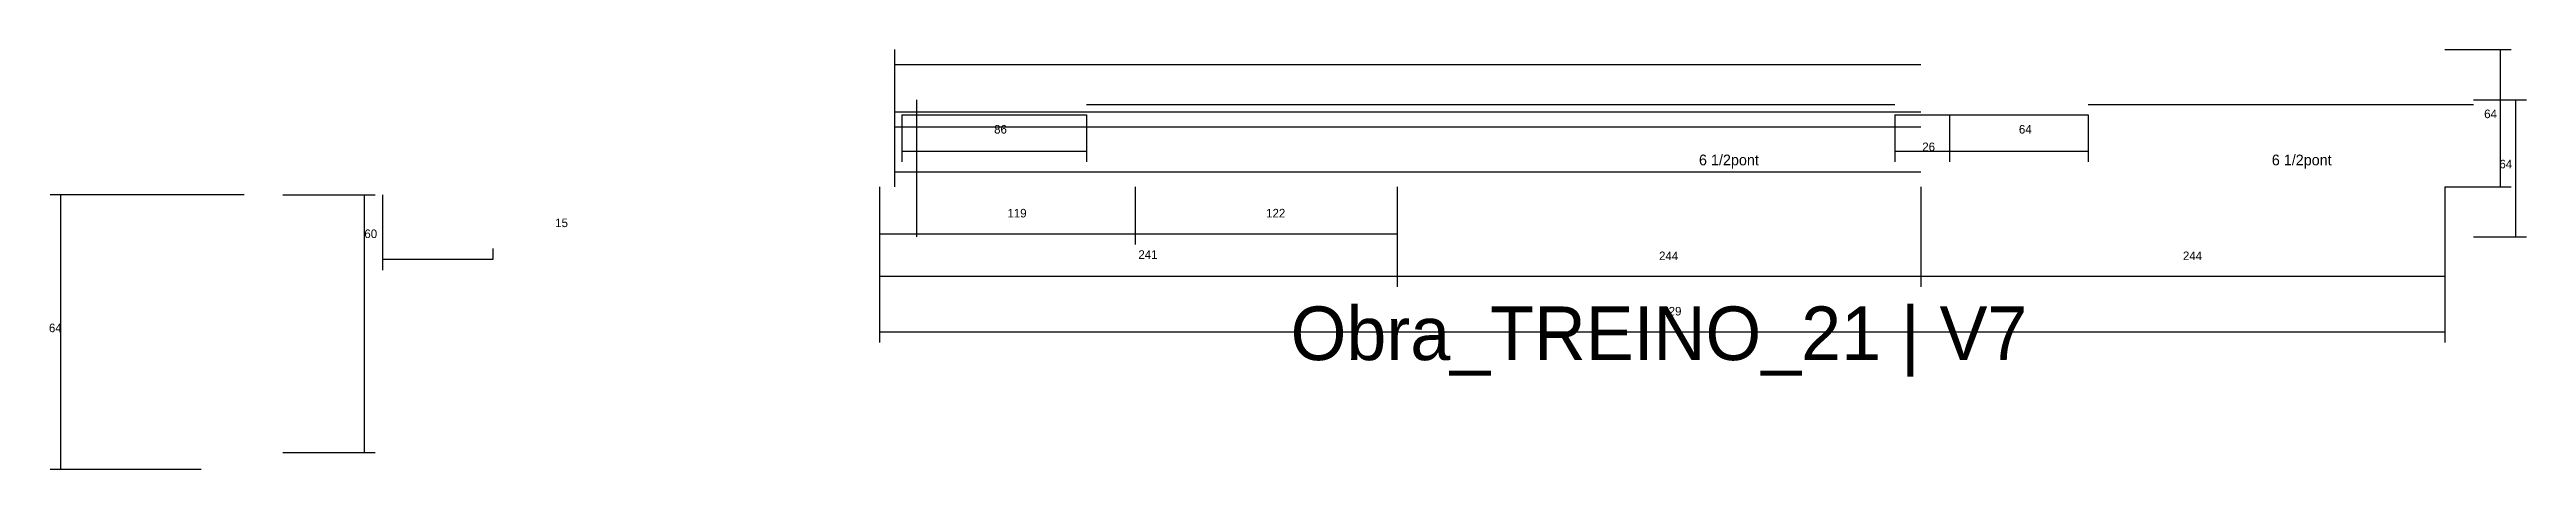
# Model space of a CAD drawing. Header units: metres. Extents: x -2848 to 22762, y -45195 to 1016.
# Drawn here: x 4222 to 5376, y -29861 to -29665 of the extents above; entities that cross this region are included whole.
import ezdxf

# ---------------------------------------------------------------- set-up
doc = ezdxf.new("R2010")
doc.units = ezdxf.units.M
for name, color, linetype in [('COTA', 4, 'Continuous'), ('Cota Seção (2x)', 4, 'Continuous'), ('LABEL_ID', 3, 'Continuous'), ('NOMENCLATURA', 7, 'Continuous'), ('SARR_2.2x7', 40, 'Continuous')]:
    doc.layers.add(name, color=color, linetype=linetype)

msp = doc.modelspace()

# ---------------------------------------------------------------- texts
at = {"layer": 'COTA'}
for s, p in [('64', (5355.9, -29697.2)), ('86', (4661.9, -29704.4)), ('64', (5139.2, -29704.4)), ('26', (5094.2, -29712.6)), ('64', (5363, -29720.6)), ('119', (4668.1, -29743.5)), ('122', (4788.6, -29743.5)), ('15', (4457.5, -29748)), ('241', (4729.1, -29762.8)), ('244', (4971.6, -29763.4)), ('244', (5215.6, -29763.4)), ('729', (4973.1, -29789.2)), ('64', (4221.7, -29797))]:
    msp.add_text(s, height=4, dxfattribs=at).set_placement(p)
at = {"layer": 'Cota Seção (2x)'}
msp.add_text('60', height=4, dxfattribs=at).set_placement((4368.6, -29753.1))
at = {"layer": 'LABEL_ID'}
msp.add_text('Obra_TREINO_21 | V7', height=25, dxfattribs=at).set_placement((4800, -29810))
at = {"layer": 'NOMENCLATURA'}
for p in [(4990.2, -29719.2), (5257, -29719.2)]:
    msp.add_text('6 1/2pont', height=5, dxfattribs=at).set_placement(p)

# ---------------------------------------------------------------- linework, layer by layer
at = {"layer": 'COTA'}
for p, q in [((5337.6, -29665.2), (5368.5, -29665.2)), ((5363.5, -29729.2), (5363.5, -29665.2)), ((5350.9, -29688.6), (5375.6, -29688.6)), ((5370.6, -29752.6), (5370.6, -29688.6)), ((4618.9, -29695.6), (4618.9, -29717.6)), ((4704.9, -29695.6), (4704.9, -29717.6)), ((5081.4, -29695.6), (5081.4, -29717.6)), ((5106.9, -29695.6), (5106.9, -29717.6)), ((5106.9, -29695.6), (5106.9, -29717.6)), ((5171.4, -29695.6), (5171.4, -29717.6)), ((4618.9, -29712.6), (4704.9, -29712.6)), ((5081.4, -29712.6), (5106.9, -29712.6)), ((5106.9, -29712.6), (5171.4, -29712.6)), ((4312.6, -29733), (4222.2, -29733)), ((4227.2, -29861), (4227.2, -29733)), ((4377, -29733), (4377, -29768)), ((4608.6, -29729.2), (4608.6, -29801.8)), ((4608.6, -29729.2), (4608.6, -29756.1)), ((4608.6, -29729.2), (4608.6, -29775.9)), ((4727.6, -29729.2), (4727.6, -29756.1)), ((4727.6, -29729.2), (4727.6, -29756.1)), ((4849.6, -29729.2), (4849.6, -29775.9)), ((4849.6, -29729.2), (4849.6, -29756.1)), ((4849.6, -29729.2), (4849.6, -29775.9)), ((5093.6, -29729.2), (5093.6, -29775.9)), ((5093.6, -29729.2), (5093.6, -29775.9)), ((5337.6, -29729.2), (5337.6, -29801.8)), ((5337.6, -29729.2), (5337.6, -29775.9)), ((5337.6, -29729.2), (5368.5, -29729.2)), ((4608.6, -29751.1), (4727.6, -29751.1)), ((4727.6, -29751.1), (4849.6, -29751.1)), ((4377, -29763), (4428.6, -29763)), ((4428.6, -29763), (4428.6, -29758)), ((5350.9, -29752.6), (5375.6, -29752.6)), ((4608.6, -29770.9), (4849.6, -29770.9)), ((4849.6, -29770.9), (5093.6, -29770.9)), ((5093.6, -29770.9), (5337.6, -29770.9)), ((4608.6, -29796.8), (5337.6, -29796.8)), ((4292.6, -29861), (4222.2, -29861))]:
    msp.add_line(p, q, dxfattribs=at)
at = {"layer": 'Cota Seção (2x)'}
for p, q in [((4330.6, -29733), (4373.6, -29733)), ((4368.6, -29853), (4368.6, -29733)), ((4330.6, -29853), (4373.6, -29853))]:
    msp.add_line(p, q, dxfattribs=at)
at = {"layer": 'SARR_2.2x7'}
for p, q in [((4615.6, -29729.2), (4615.6, -29665.2)), ((4615.6, -29672.2), (4849.6, -29672.2)), ((4849.6, -29672.2), (5093.6, -29672.2)), ((4615.6, -29694.2), (4849.6, -29694.2)), ((4625.9, -29752.6), (4625.9, -29688.6)), ((4704.9, -29690.8), (4862.9, -29690.8)), ((4849.6, -29694.2), (5093.6, -29694.2)), ((4862.9, -29690.8), (5081.4, -29690.8)), ((5171.4, -29690.8), (5350.9, -29690.8)), ((4615.6, -29701.2), (4849.6, -29701.2)), ((4618.9, -29695.6), (4704.9, -29695.6)), ((4849.6, -29701.2), (5093.6, -29701.2)), ((5081.4, -29695.6), (5106.9, -29695.6)), ((5106.9, -29695.6), (5171.4, -29695.6)), ((4615.6, -29722.2), (4849.6, -29722.2)), ((4849.6, -29722.2), (5093.6, -29722.2))]:
    msp.add_line(p, q, dxfattribs=at)

msp.set_redraw_order([(e.dxf.handle, doc.entitydb.next_handle()) for e in msp.query("TEXT MTEXT ATTDEF DIMENSION ARC_DIMENSION")])  # texts and dimensions are drawn at this point

doc.saveas('drawing.dxf')
